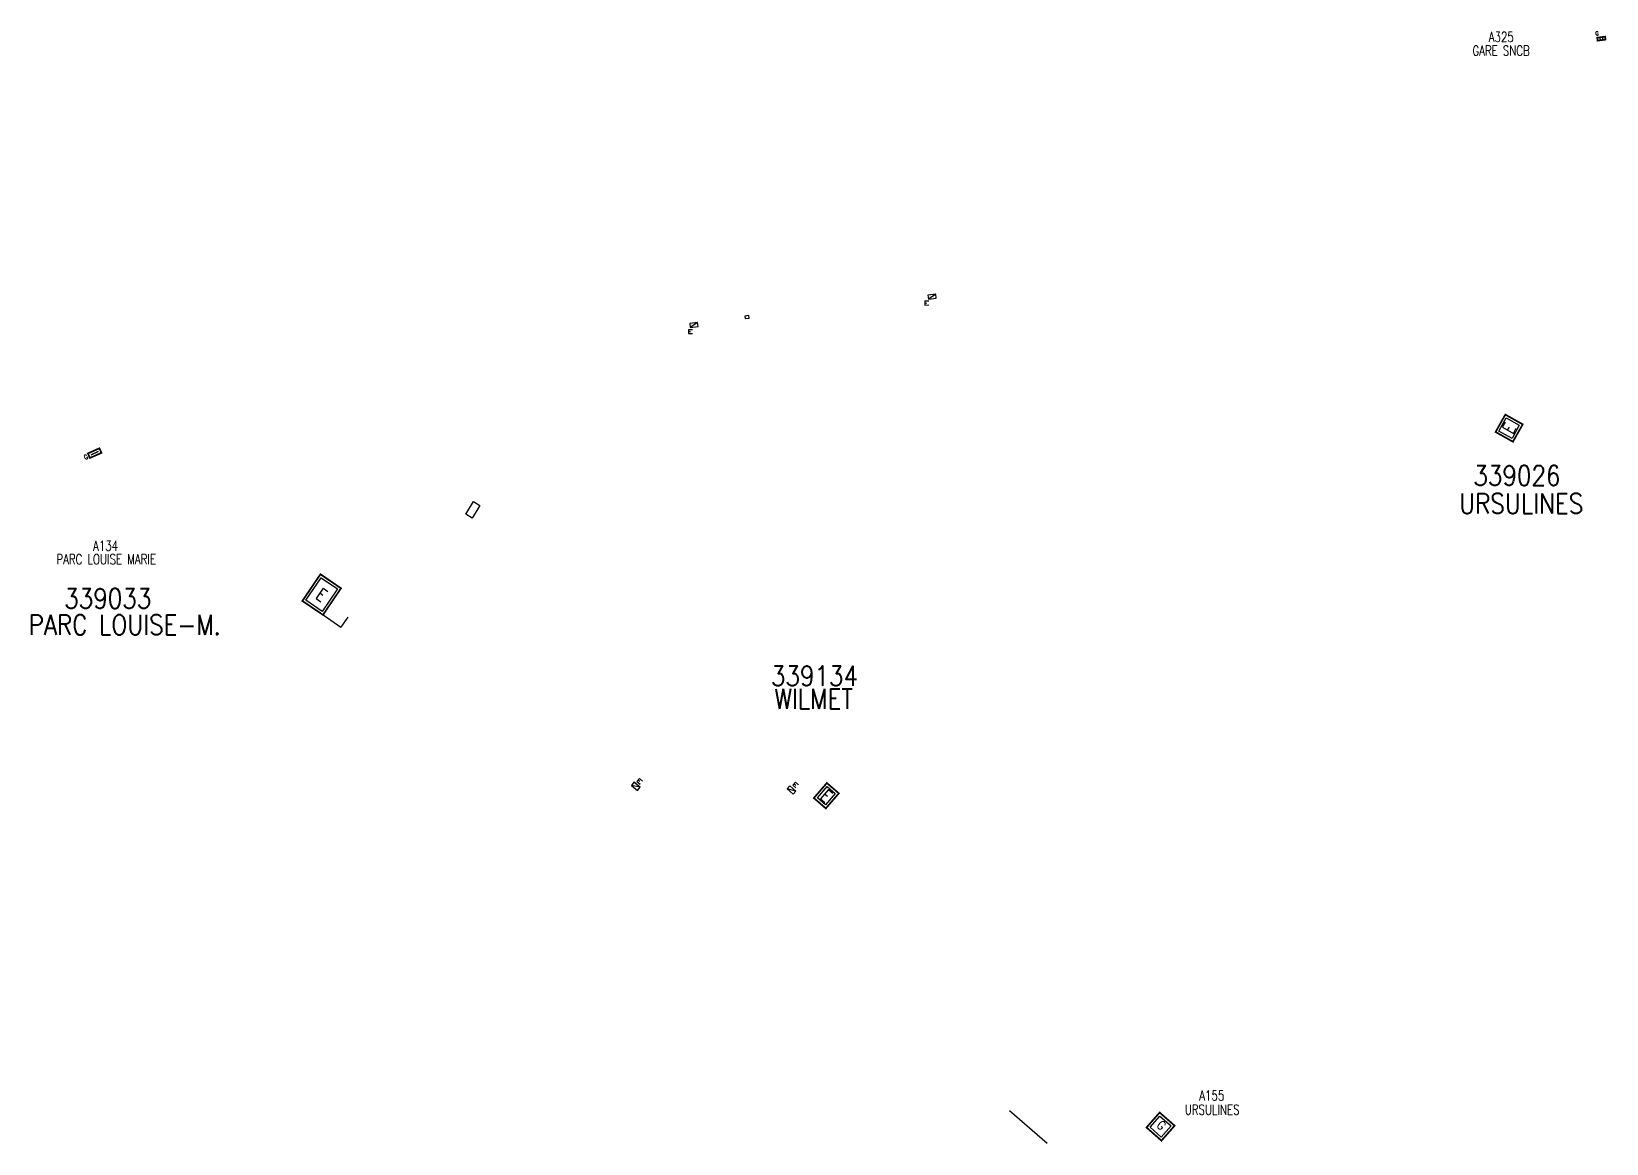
# Model space of a CAD drawing. Header units: millimetres. Extents: x 184032 to 185000, y 127991 to 129000.
# Drawn here: x 184674.8 to 184991, y 128526 to 128749.1 of the extents above; entities that cross this region are included whole.
import ezdxf
from ezdxf.enums import TextEntityAlignment as Align

# ---------------------------------------------------------------- set-up
doc = ezdxf.new("R2010")
doc.units = ezdxf.units.MM
doc.layers.get('0').update_dxf_attribs({"linetype": 'CONTINUOUS'})
for name, color, linetype in [('G_210', 7, 'CONTINUOUS'), ('M_200', 7, 'CONTINUOUS'), ('O_200', 7, 'CONTINUOUS'), ('W0100', 7, 'CONTINUOUS'), ('W0103', 1, 'CONTINUOUS'), ('W0420', 7, 'CONTINUOUS'), ('W0430', 7, 'CONTINUOUS')]:
    doc.layers.add(name, color=color, linetype=linetype)
doc.styles.add('M_ROMANS', font='ROMANS.shx', dxfattribs={"width": 0.75})
doc.styles.get("Standard").update_dxf_attribs({"font": 'romans.shx', "width": 0.85})

# ---------------------------------------------------------------- blocks, each defined once
blk = doc.blocks.new('*U54')
at = {"layer": 'M_200', "color": 0, "linetype": 'Continuous', "const_width": 0.35, "flags": 128}
blk.add_lwpolyline([(3.18, 3.98), (3.17, -0.01), (0, 0), (0.01, 3.99)], close=True, dxfattribs=at)
at = {"layer": 'M_200', "color": 0, "linetype": 'Continuous'}
blk.add_lwpolyline([(0.51, 3.48), (2.68, 3.48), (2.67, 0.49), (0.5, 0.5)], close=True, dxfattribs=at)
at = {"layer": 'M_200', "insert": (1.59, 1.99), "char_height": 2.5, "width": 3.1664, "attachment_point": 5, "rotation": 359.8384}
blk.add_mtext('E', dxfattribs=at)
at = {"layer": 'M_200', "color": 0, "linetype": 'Continuous', "width": 0.85}
for tag, p in [('NUM', (2, 17.06)), ('NOM', (2, 10.65))]:
    blk.add_attdef(tag, text='', height=4, dxfattribs=at).set_placement(p, align=Align.MIDDLE)
at = {"layer": 'M_200', "color": 0, "linetype": 'Continuous', "style": 'M_ROMANS', "width": 0.75, "flags": 3}
for tag, p in [('DEF_LEG', (1.87, -2.99)), ('DEF_COUP', (1.87, -5.49)), ('DEF_TYPE', (1.87, -7.99))]:
    blk.add_attdef(tag, text='', height=1.2, dxfattribs=at).set_placement(p, align=Align.MIDDLE)
blk = doc.blocks.new('M_200_59')
at = {"layer": 'M_200', "color": 0, "linetype": 'Continuous', "const_width": 0.35, "flags": 128}
blk.add_lwpolyline([(4, 4), (4, 0), (0, 0), (0, 4)], close=True, dxfattribs=at)
at = {"layer": 'M_200', "color": 0, "linetype": 'Continuous'}
blk.add_lwpolyline([(0.5, 3.5), (3.5, 3.5), (3.5, 0.5), (0.5, 0.5)], close=True, dxfattribs=at)
at = {"layer": 'M_200', "insert": (2, 2), "char_height": 2.5, "width": 4, "attachment_point": 5}
blk.add_mtext('E', dxfattribs=at)
at = {"layer": 'M_200', "color": 0, "linetype": 'Continuous', "width": 0.85}
for tag, p in [('NUM', (2, 17.06)), ('NOM', (2, 10.65))]:
    blk.add_attdef(tag, text='', height=4, dxfattribs=at).set_placement(p, align=Align.MIDDLE)
at = {"layer": 'M_200', "color": 0, "linetype": 'Continuous', "style": 'M_ROMANS', "width": 0.75, "flags": 3}
for tag, p in [('DEF_LEG', (1.87, -2.99)), ('DEF_COUP', (1.87, -5.49)), ('DEF_TYPE', (1.87, -7.99))]:
    blk.add_attdef(tag, text='', height=1.2, dxfattribs=at).set_placement(p, align=Align.MIDDLE)
blk = doc.blocks.new('*U55')
at = {"flags": 128}
for points in [[(0.8, 0.8), (-0.8, 0.8)], [(-0.8, 0.8), (-0.8, 0)], [(0.8, 0.8), (-0.8, 0)], [(-0.8, 0), (0.8, 0)], [(-0.4, 2.1), (0.4, 2.1)], [(-0.4, 2.1), (-0.4, 1.3)], [(-0.4, 1.7), (0, 1.7)], [(-0.4, 1.3), (0.4, 1.3)], [(0.8, 0), (0.8, 0.8)]]:
    blk.add_lwpolyline(points, dxfattribs=at)
blk = doc.blocks.new('T430')
at = {"flags": 128}
for points in [[(0.8, 0.8), (-0.8, 0.8)], [(-0.8, 0.8), (-0.8, 0)], [(0.8, 0.8), (-0.8, 0)], [(-0.8, 0), (0.8, 0)], [(-0.4, 2.1), (0.4, 2.1)], [(-0.4, 2.1), (-0.4, 1.3)], [(-0.4, 1.7), (0, 1.7)], [(-0.4, 1.3), (0.4, 1.3)], [(0.8, 0), (0.8, 0.8)]]:
    blk.add_lwpolyline(points, dxfattribs=at)
blk = doc.blocks.new('*U35')
at = {"flags": 128}
for points in [[(0.8, 0.8), (-0.8, 0.8)], [(-0.8, 0.8), (-0.8, 0)], [(0.8, 0.8), (-0.8, 0)], [(-0.8, 0), (0.8, 0)], [(0.8, 0), (0.8, 0.8)], [(-1.17, -0.38), (-1.26, -1.17)], [(-1.26, -1.17), (-0.47, -1.26)], [(-1.22, -0.78), (-0.82, -0.82)], [(-1.17, -0.38), (-0.38, -0.47)]]:
    blk.add_lwpolyline(points, dxfattribs=at)
blk = doc.blocks.new('*U37')
at = {"flags": 128}
for points in [[(0.8, 0.8), (-0.8, 0.8)], [(-0.8, 0.8), (-0.8, 0)], [(0.8, 0.8), (-0.8, 0)], [(-0.8, 0), (0.8, 0)], [(0.8, 0), (0.8, 0.8)], [(-1.58, -0.29), (-1.67, -1.09)], [(-1.67, -1.09), (-0.88, -1.18)], [(-1.62, -0.69), (-1.23, -0.74)], [(-1.58, -0.29), (-0.78, -0.39)]]:
    blk.add_lwpolyline(points, dxfattribs=at)
blk = doc.blocks.new('*U50')
at = {"layer": 'M_200', "color": 0, "linetype": 'Continuous', "const_width": 0.35, "flags": 128}
blk.add_lwpolyline([(5, 6.45), (5, 0), (0, 0), (0, 6.45)], close=True, dxfattribs=at)
at = {"layer": 'M_200', "color": 0, "linetype": 'Continuous'}
blk.add_lwpolyline([(0.5, 5.95), (4.5, 5.95), (4.5, 0.5), (0.5, 0.5)], close=True, dxfattribs=at)
at = {"layer": 'M_200', "insert": (2.5, 3.22), "char_height": 2.5, "width": 4.9966, "attachment_point": 5}
blk.add_mtext('E', dxfattribs=at)
at = {"layer": 'M_200', "color": 0, "linetype": 'Continuous', "width": 0.85}
for tag, p in [('NUM', (2, 17.06)), ('NOM', (2, 10.65))]:
    blk.add_attdef(tag, text='', height=4, dxfattribs=at).set_placement(p, align=Align.MIDDLE)
at = {"layer": 'M_200', "color": 0, "linetype": 'Continuous', "style": 'M_ROMANS', "width": 0.75, "flags": 3}
for tag, p in [('DEF_LEG', (1.87, -2.99)), ('DEF_COUP', (1.87, -5.49)), ('DEF_TYPE', (1.87, -7.99))]:
    blk.add_attdef(tag, text='', height=1.2, dxfattribs=at).set_placement(p, align=Align.MIDDLE)
blk = doc.blocks.new('O_200_01')
at = {"flags": 128}
blk.add_lwpolyline([(-1.5, 0.75), (1.5, 0.75), (1.5, -0.75), (-1.5, -0.75), (-1.5, 0.75)], dxfattribs=at)
at = {"color": 0, "linetype": 'Continuous', "width": 0.75, "flags": 3}
for tag, p in [('DEF_LEG', (0.5, -5)), ('DEF_COUP', (0.5, -7.5)), ('DEF_TYPE', (0.5, -10))]:
    blk.add_attdef(tag, text='', height=1.2, dxfattribs=at).set_placement(p, align=Align.MIDDLE)
blk = doc.blocks.new('*U60')
at = {"layer": 'G_210', "color": 0, "linetype": 'Continuous', "const_width": 0.35, "flags": 128}
blk.add_lwpolyline([(1.9, 1.94), (2.31, 1.03), (0, 0), (-0.41, 0.91)], close=True, dxfattribs=at)
at = {"layer": 'G_210', "color": 0, "linetype": 'Continuous'}
blk.add_lwpolyline([(0.25, 0.66), (1.65, 1.28), (1.65, 1.28), (0.25, 0.66)], close=True, dxfattribs=at)
at = {"layer": 'G_210', "insert": (-0.8, 0.19), "char_height": 0.953, "width": 0.3275, "attachment_point": 5, "rotation": 24.0473}
blk.add_mtext('G', dxfattribs=at)
at = {"layer": 'G_210', "color": 0, "linetype": 'Continuous', "width": 0.75}
for tag, height, p in [('NUM', 4, (2, 16)), ('NOM', 4, (2, 11)), ('BCL', 3, (2, 7))]:
    blk.add_attdef(tag, text='', height=height, dxfattribs=at).set_placement(p, align=Align.MIDDLE)
at = {"layer": 'G_210', "color": 0, "linetype": 'Continuous', "width": 0.75, "flags": 3}
for tag, p in [('DEF_LEG', (2.14, -3.11)), ('DEF_COUP', (2.14, -5.61)), ('DEF_TYPE', (2.14, -8.11))]:
    blk.add_attdef(tag, text='', height=1.2, dxfattribs=at).set_placement(p, align=Align.MIDDLE)
blk = doc.blocks.new('*U69')
at = {"layer": 'G_210', "color": 0, "linetype": 'Continuous', "const_width": 0.35, "flags": 128}
blk.add_lwpolyline([(5.65, 0.36), (3, -2.64), (0, 0), (2.64, 3)], close=True, dxfattribs=at)
at = {"layer": 'G_210', "color": 0, "linetype": 'Continuous'}
blk.add_lwpolyline([(2.69, 2.3), (4.94, 0.31), (2.96, -1.94), (0.71, 0.04)], close=True, dxfattribs=at)
at = {"layer": 'G_210', "insert": (2.99, 0.46), "char_height": 1.81, "width": 2.9019, "attachment_point": 5, "rotation": 318.6285}
blk.add_mtext('G', dxfattribs=at)
at = {"layer": 'G_210', "color": 0, "linetype": 'Continuous', "width": 0.75}
for tag, height, p in [('NUM', 4, (2, 16)), ('NOM', 4, (2, 11)), ('BCL', 3, (2, 7))]:
    blk.add_attdef(tag, text='', height=height, dxfattribs=at).set_placement(p, align=Align.MIDDLE)
at = {"layer": 'G_210', "color": 0, "linetype": 'Continuous', "width": 0.75, "flags": 3}
for tag, p in [('DEF_LEG', (2.14, -3.11)), ('DEF_COUP', (2.14, -5.61)), ('DEF_TYPE', (2.14, -8.11))]:
    blk.add_attdef(tag, text='', height=1.2, dxfattribs=at).set_placement(p, align=Align.MIDDLE)
blk = doc.blocks.new('*U74')
at = {"layer": 'G_210', "color": 0, "linetype": 'Continuous', "const_width": 0.35, "flags": 128}
blk.add_lwpolyline([(0.78, -1.52), (0.2, -1.59), (0, 0), (0.58, 0.07)], close=True, dxfattribs=at)
at = {"layer": 'G_210', "color": 0, "linetype": 'Continuous'}
blk.add_lwpolyline([(0.15, -0.49), (0.22, -1.08), (0.63, -1.03), (0.56, -0.43)], close=True, dxfattribs=at)
at = {"layer": 'G_210', "insert": (1.42, 0.12), "char_height": 0.786, "width": 1.2569, "attachment_point": 5, "rotation": 277.0848}
blk.add_mtext('G', dxfattribs=at)
at = {"layer": 'G_210', "color": 0, "linetype": 'Continuous', "width": 0.75}
for tag, height, p in [('NUM', 4, (2, 16)), ('NOM', 4, (2, 11)), ('BCL', 3, (2, 7))]:
    blk.add_attdef(tag, text='', height=height, dxfattribs=at).set_placement(p, align=Align.MIDDLE)
at = {"layer": 'G_210', "color": 0, "linetype": 'Continuous', "width": 0.75, "flags": 3}
for tag, p in [('DEF_LEG', (2.14, -3.11)), ('DEF_COUP', (2.14, -5.61)), ('DEF_TYPE', (2.14, -8.11))]:
    blk.add_attdef(tag, text='', height=1.2, dxfattribs=at).set_placement(p, align=Align.MIDDLE)

msp = doc.modelspace()

# ---------------------------------------------------------------- linework, layer by layer
at = {"layer": 'W0100', "color": 252, "flags": 128}
msp.add_lwpolyline([(184738.28, 128631.57), (184736.86, 128629.58)], dxfattribs=at)
at = {"layer": 'W0100', "color": 252}
msp.add_lwpolyline([(184878.65, 128525.97), (184871.11, 128532.51)], dxfattribs=at)
at = {"layer": 'W0103', "color": 252, "flags": 128}
msp.add_lwpolyline([(184736.9, 128637.36), (184736.9, 128637.36), (184732.77, 128640.17), (184729.15, 128634.83), (184733.52, 128631.93), (184736.86, 128629.58)], dxfattribs=at)
at = {"layer": 'W0420', "color": 252, "flags": 128}
msp.add_lwpolyline([(184818.04, 128691.48), (184818.85, 128691.58), (184818.79, 128692.07), (184817.98, 128691.98), (184818.04, 128691.48)], dxfattribs=at)

# ---------------------------------------------------------------- block references
at = {"layer": 'G_210', "ltscale": 0.5}
ref = msp.add_blockref('*U74', (184989.18, 128747.26), dxfattribs=dict(at, rotation=89.87907918587774))
ref.add_attrib('NUM', 'A325', dxfattribs={"color": 0, "linetype": 'Continuous', "height": 2, "width": 0.75}).set_placement((184969.84, 128747.99), align=Align.MIDDLE)
ref.add_attrib('NOM', 'GARE SNCB', dxfattribs={"color": 0, "linetype": 'Continuous', "height": 2, "width": 0.75}).set_placement((184969.81, 128745.24), align=Align.MIDDLE)
at = {"layer": 'G_210'}
ref = msp.add_blockref('*U60', (184686.5, 128663.51), dxfattribs=at)
ref.add_attrib('NUM', 'A134', dxfattribs={"color": 0, "linetype": 'Continuous', "height": 2, "width": 0.75}).set_placement((184689.65, 128645.9), align=Align.MIDDLE)
ref.add_attrib('NOM', 'PARC LOUISE MARIE', dxfattribs={"color": 0, "linetype": 'Continuous', "height": 2, "width": 0.75}).set_placement((184689.77, 128643.2), align=Align.MIDDLE)
at = {"layer": 'G_210', "ltscale": 0.5}
ref = msp.add_blockref('*U69', (184898.62, 128529.18), dxfattribs=at)
ref.add_attrib('NUM', 'A155', dxfattribs={"color": 0, "linetype": 'Continuous', "height": 2, "width": 0.75}).set_placement((184911.73, 128535.59), align=Align.MIDDLE)
ref.add_attrib('NOM', 'URSULINES', dxfattribs={"color": 0, "linetype": 'Continuous', "height": 2, "width": 0.75}).set_placement((184911.8, 128532.75), align=Align.MIDDLE)
at = {"layer": 'M_200'}
ref = msp.add_blockref('M_200_59', (184972.19, 128666.77), dxfattribs=dict(at, rotation=60.68671940659694))
ref.add_attrib('NUM', '339026', dxfattribs={"color": 0, "linetype": 'Continuous', "height": 4, "width": 0.85}).set_placement((184972.99, 128659.97), align=Align.MIDDLE)
ref.add_attrib('NOM', 'URSULINES', dxfattribs={"color": 0, "linetype": 'Continuous', "height": 4, "width": 0.85}).set_placement((184973.84, 128654.36), align=Align.MIDDLE)
ref = msp.add_blockref('*U50', (184729.15, 128634.83), dxfattribs=dict(at, rotation=325.9053408014444))
ref.add_attrib('NUM', '339033', dxfattribs={"color": 0, "linetype": 'Continuous', "height": 4, "width": 0.85}).set_placement((184690.08, 128635.33), align=Align.MIDDLE)
ref.add_attrib('NOM', 'PARC LOUISE-M.', dxfattribs={"color": 0, "linetype": 'Continuous', "height": 4, "width": 0.85}).set_placement((184693.5, 128630.05), align=Align.MIDDLE)
ref = msp.add_blockref('*U54', (184831.84, 128595.28), dxfattribs=dict(at, rotation=319.2496131566982))
ref.add_attrib('NUM', '339134', dxfattribs={"color": 0, "linetype": 'Continuous', "height": 4, "width": 0.85}).set_placement((184831.96, 128619.79), align=Align.MIDDLE)
ref.add_attrib('NOM', 'WILMET', dxfattribs={"color": 0, "linetype": 'Continuous', "height": 4, "width": 0.85}).set_placement((184831.81, 128615.19), align=Align.MIDDLE)
at = {"layer": 'O_200', "rotation": 58.0569288516}
msp.add_blockref('O_200_01', (184763.38, 128653.08), dxfattribs=at)
at = {"layer": 'W0430'}
for name, p, rotation in [('*U37', (184855.62, 128695.49), 7.010532551726543), ('*U35', (184807.8, 128689.8), 6.462898084601978), ('T430', (184795.82, 128597.31), 321.0570432666635), ('*U55', (184827.1, 128596.58), 319.7656124579881)]:
    msp.add_blockref(name, p, dxfattribs=dict(at, rotation=rotation))

doc.saveas('drawing.dxf')
